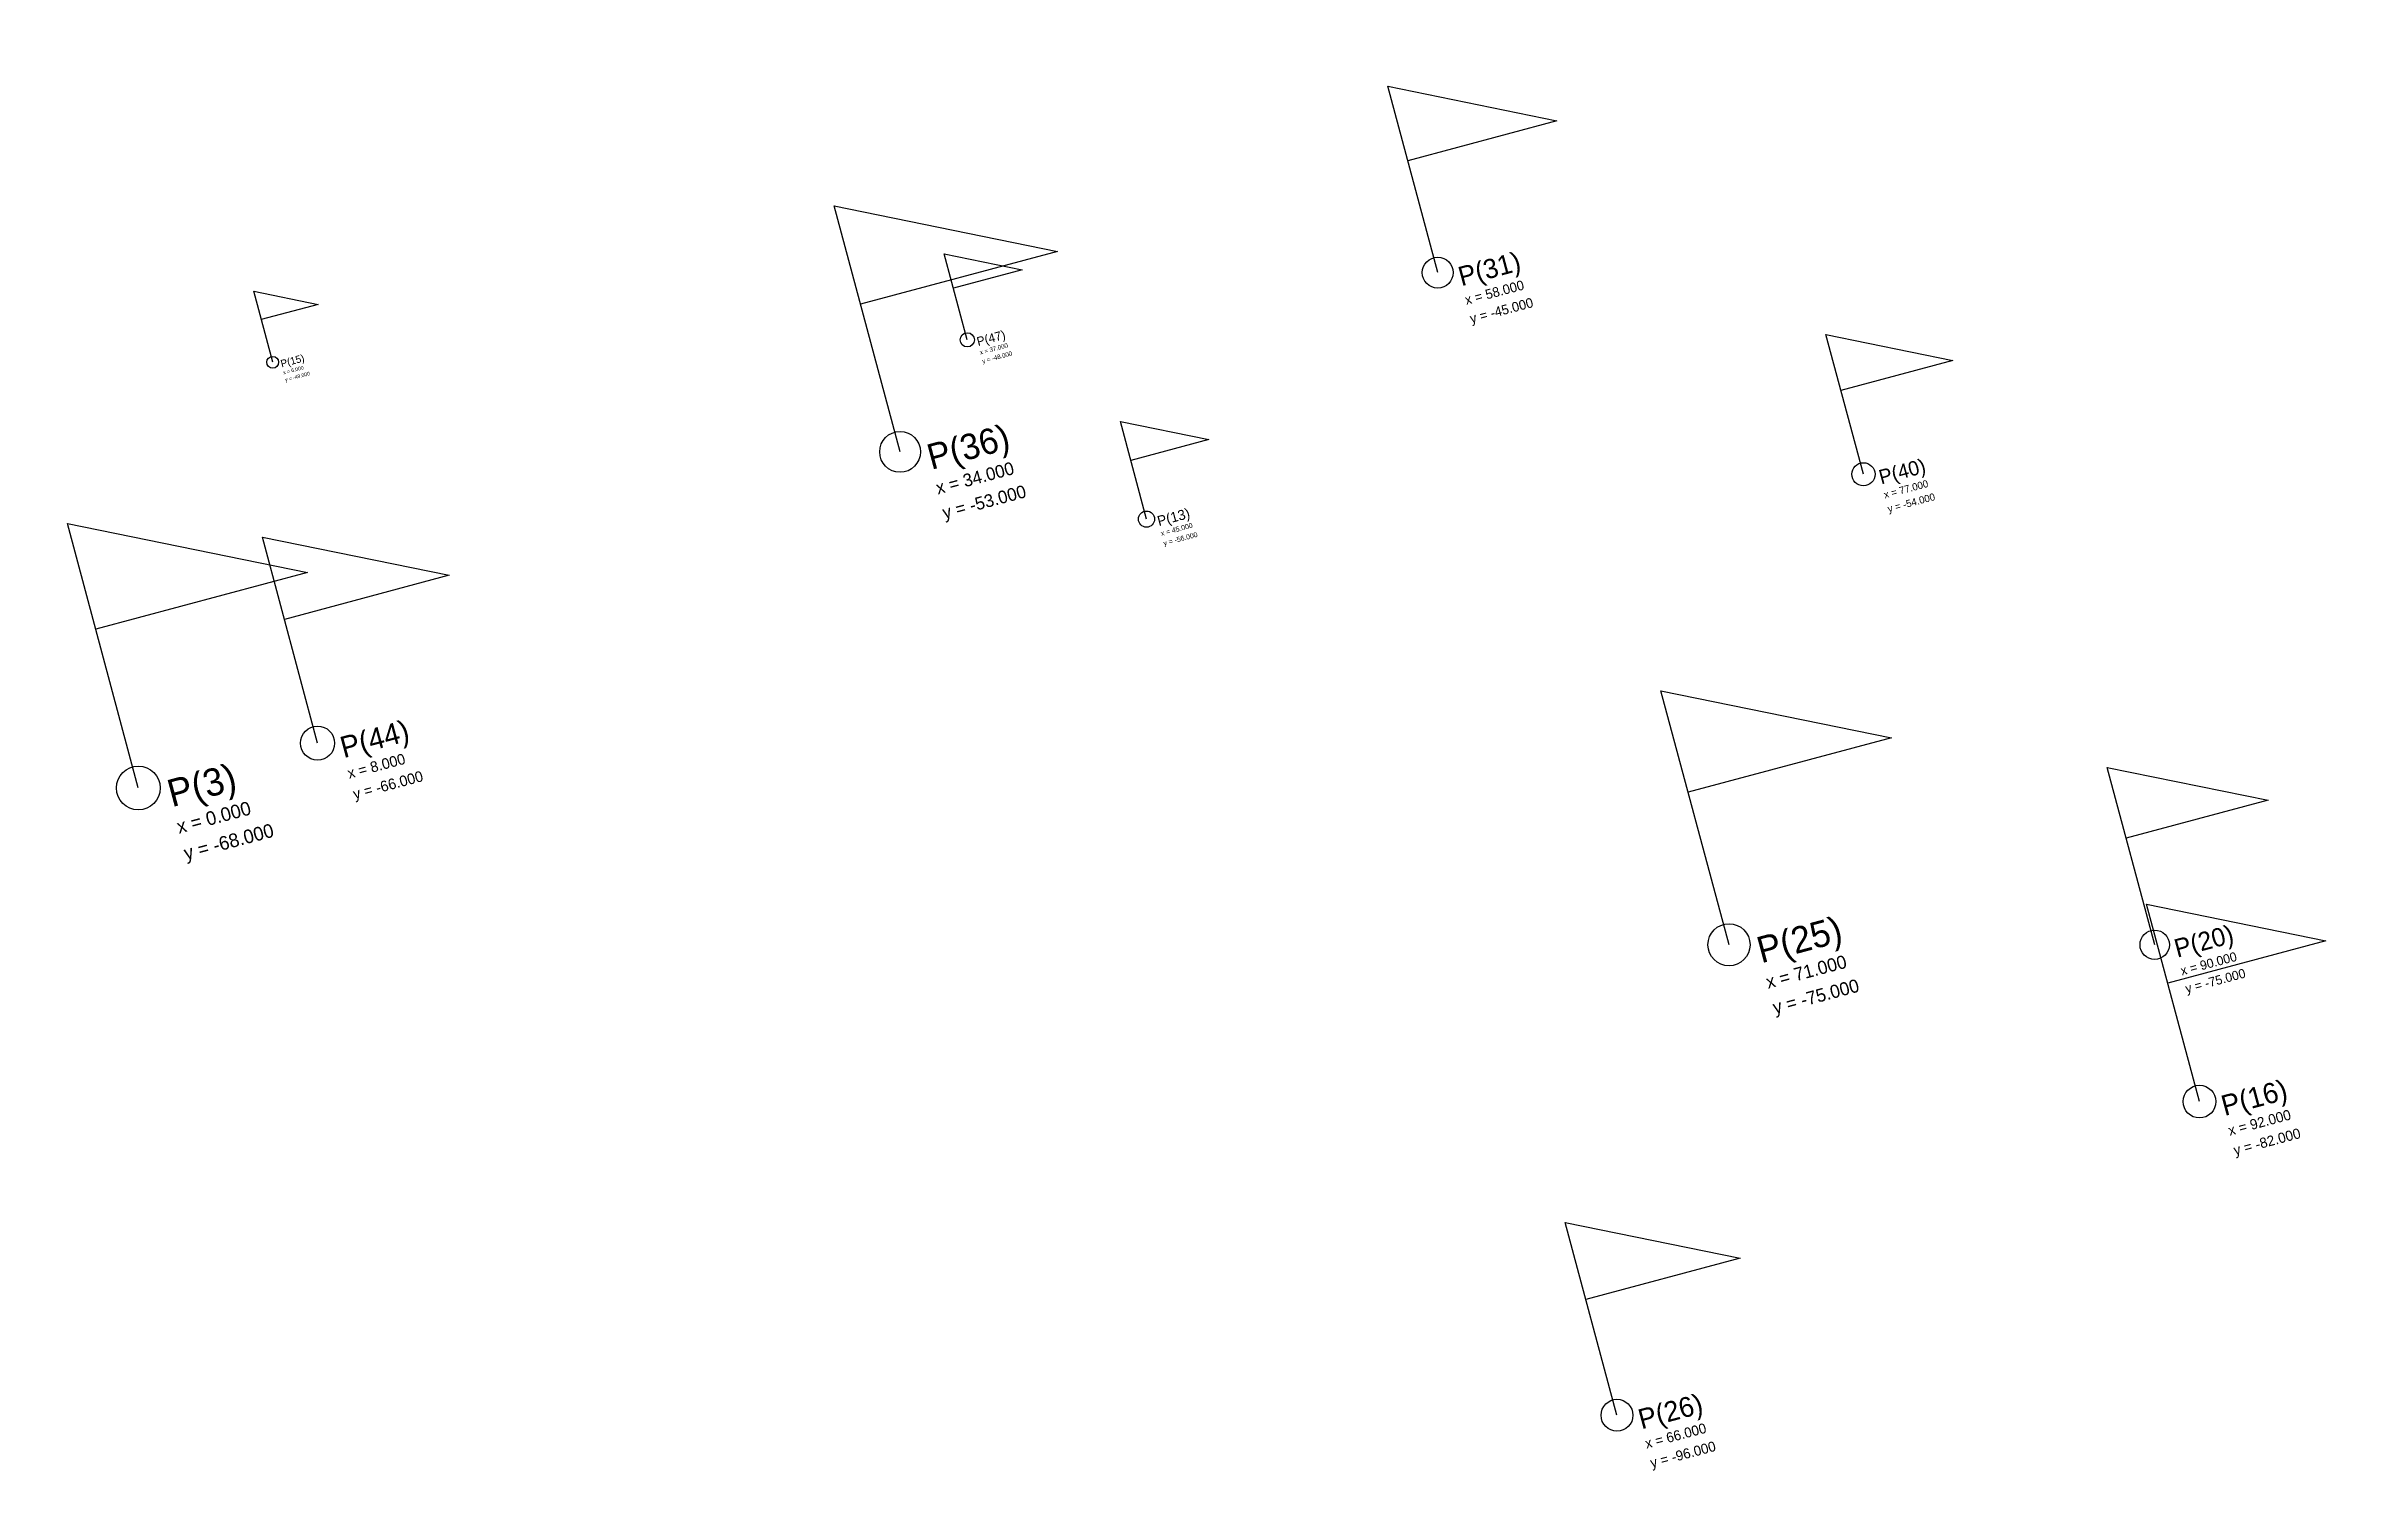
# Model space of a CAD drawing. Header units: metres. Extents: x -101 to 106, y -98 to 113.
# Drawn here: x -4.1 to 99.2, y -98.5 to -34.9 of the extents above; entities that cross this region are included whole.
import ezdxf

# ---------------------------------------------------------------- set-up
doc = ezdxf.new("R2010")
doc.units = ezdxf.units.M

# ---------------------------------------------------------------- blocks, each defined once
blk = doc.blocks.new('FLAG')
blk.add_lwpolyline([(0, 0), (0, 5), (4, 3), (0, 3)])
at = {"color": 2}
blk.add_circle((0, 0), 0.4, dxfattribs=at)
at = {"color": 3}
blk.add_attdef('NAME', (0.5, -0.5), '', height=0.5, dxfattribs=at)
at = {"color": 4}
for tag, p in [('XPOS', (0.5, -1)), ('YPOS', (0.5, -1.5))]:
    blk.add_attdef(tag, p, '', height=0.25, dxfattribs=at)

msp = doc.modelspace()

# ---------------------------------------------------------------- block references
at = {"rotation": 15}
for p, xscale, yscale, zscale, values in [((58, -45), 1.7224860382448455, 1.7224860382448455, 1.7224860382448455, {'NAME': 'P(31)', 'XPOS': 'x = 58.000', 'YPOS': 'y = -45.000'}), ((34, -53), 2.275385221232651, 2.275385221232651, 2.275385221232651, {'NAME': 'P(36)', 'XPOS': 'x = 34.000', 'YPOS': 'y = -53.000'}), ((37, -48), 0.793706775353821, 0.793706775353821, 0.793706775353821, {'NAME': 'P(47)', 'XPOS': 'x = 37.000', 'YPOS': 'y = -48.000'}), ((6, -49), 0.6573266899562686, 0.6573266899562686, 0.6573266899562686, {'NAME': 'P(15)', 'XPOS': 'x = 6.000', 'YPOS': 'y = -49.000'}), ((77, -54), 1.2928092580070898, 1.2928092580070898, 1.2928092580070898, {'NAME': 'P(40)', 'XPOS': 'x = 77.000', 'YPOS': 'y = -54.000'}), ((45, -56), 0.9023202876250707, 0.9023202876250707, 0.9023202876250707, {'NAME': 'P(13)', 'XPOS': 'x = 45.000', 'YPOS': 'y = -56.000'}), ((0, -68), 2.443967945961853, 2.443967945961853, 2.443967945961853, {'NAME': 'P(3)', 'XPOS': 'x = 0.000', 'YPOS': 'y = -68.000'}), ((8, -66), 1.9043432800139883, 1.9043432800139883, 1.9043432800139883, {'NAME': 'P(44)', 'XPOS': 'x = 8.000', 'YPOS': 'y = -66.000'}), ((71, -75), 2.3483888335893512, 2.3483888335893512, 2.3483888335893512, {'NAME': 'P(25)', 'XPOS': 'x = 71.000', 'YPOS': 'y = -75.000'}), ((90, -75), 1.6396980585394803, 1.6396980585394803, 1.6396980585394803, {'NAME': 'P(20)', 'XPOS': 'x = 90.000', 'YPOS': 'y = -75.000'}), ((92, -82), 1.824701521763082, 1.824701521763082, 1.824701521763082, {'NAME': 'P(16)', 'XPOS': 'x = 92.000', 'YPOS': 'y = -82.000'}), ((66, -96), 1.7826641415334643, 1.7826641415334643, 1.7826641415334643, {'NAME': 'P(26)', 'XPOS': 'x = 66.000', 'YPOS': 'y = -96.000'})]:
    msp.add_blockref('FLAG', p, dxfattribs=dict(at, xscale=xscale, yscale=yscale, zscale=zscale)).add_auto_attribs(values)

doc.saveas('drawing.dxf')
